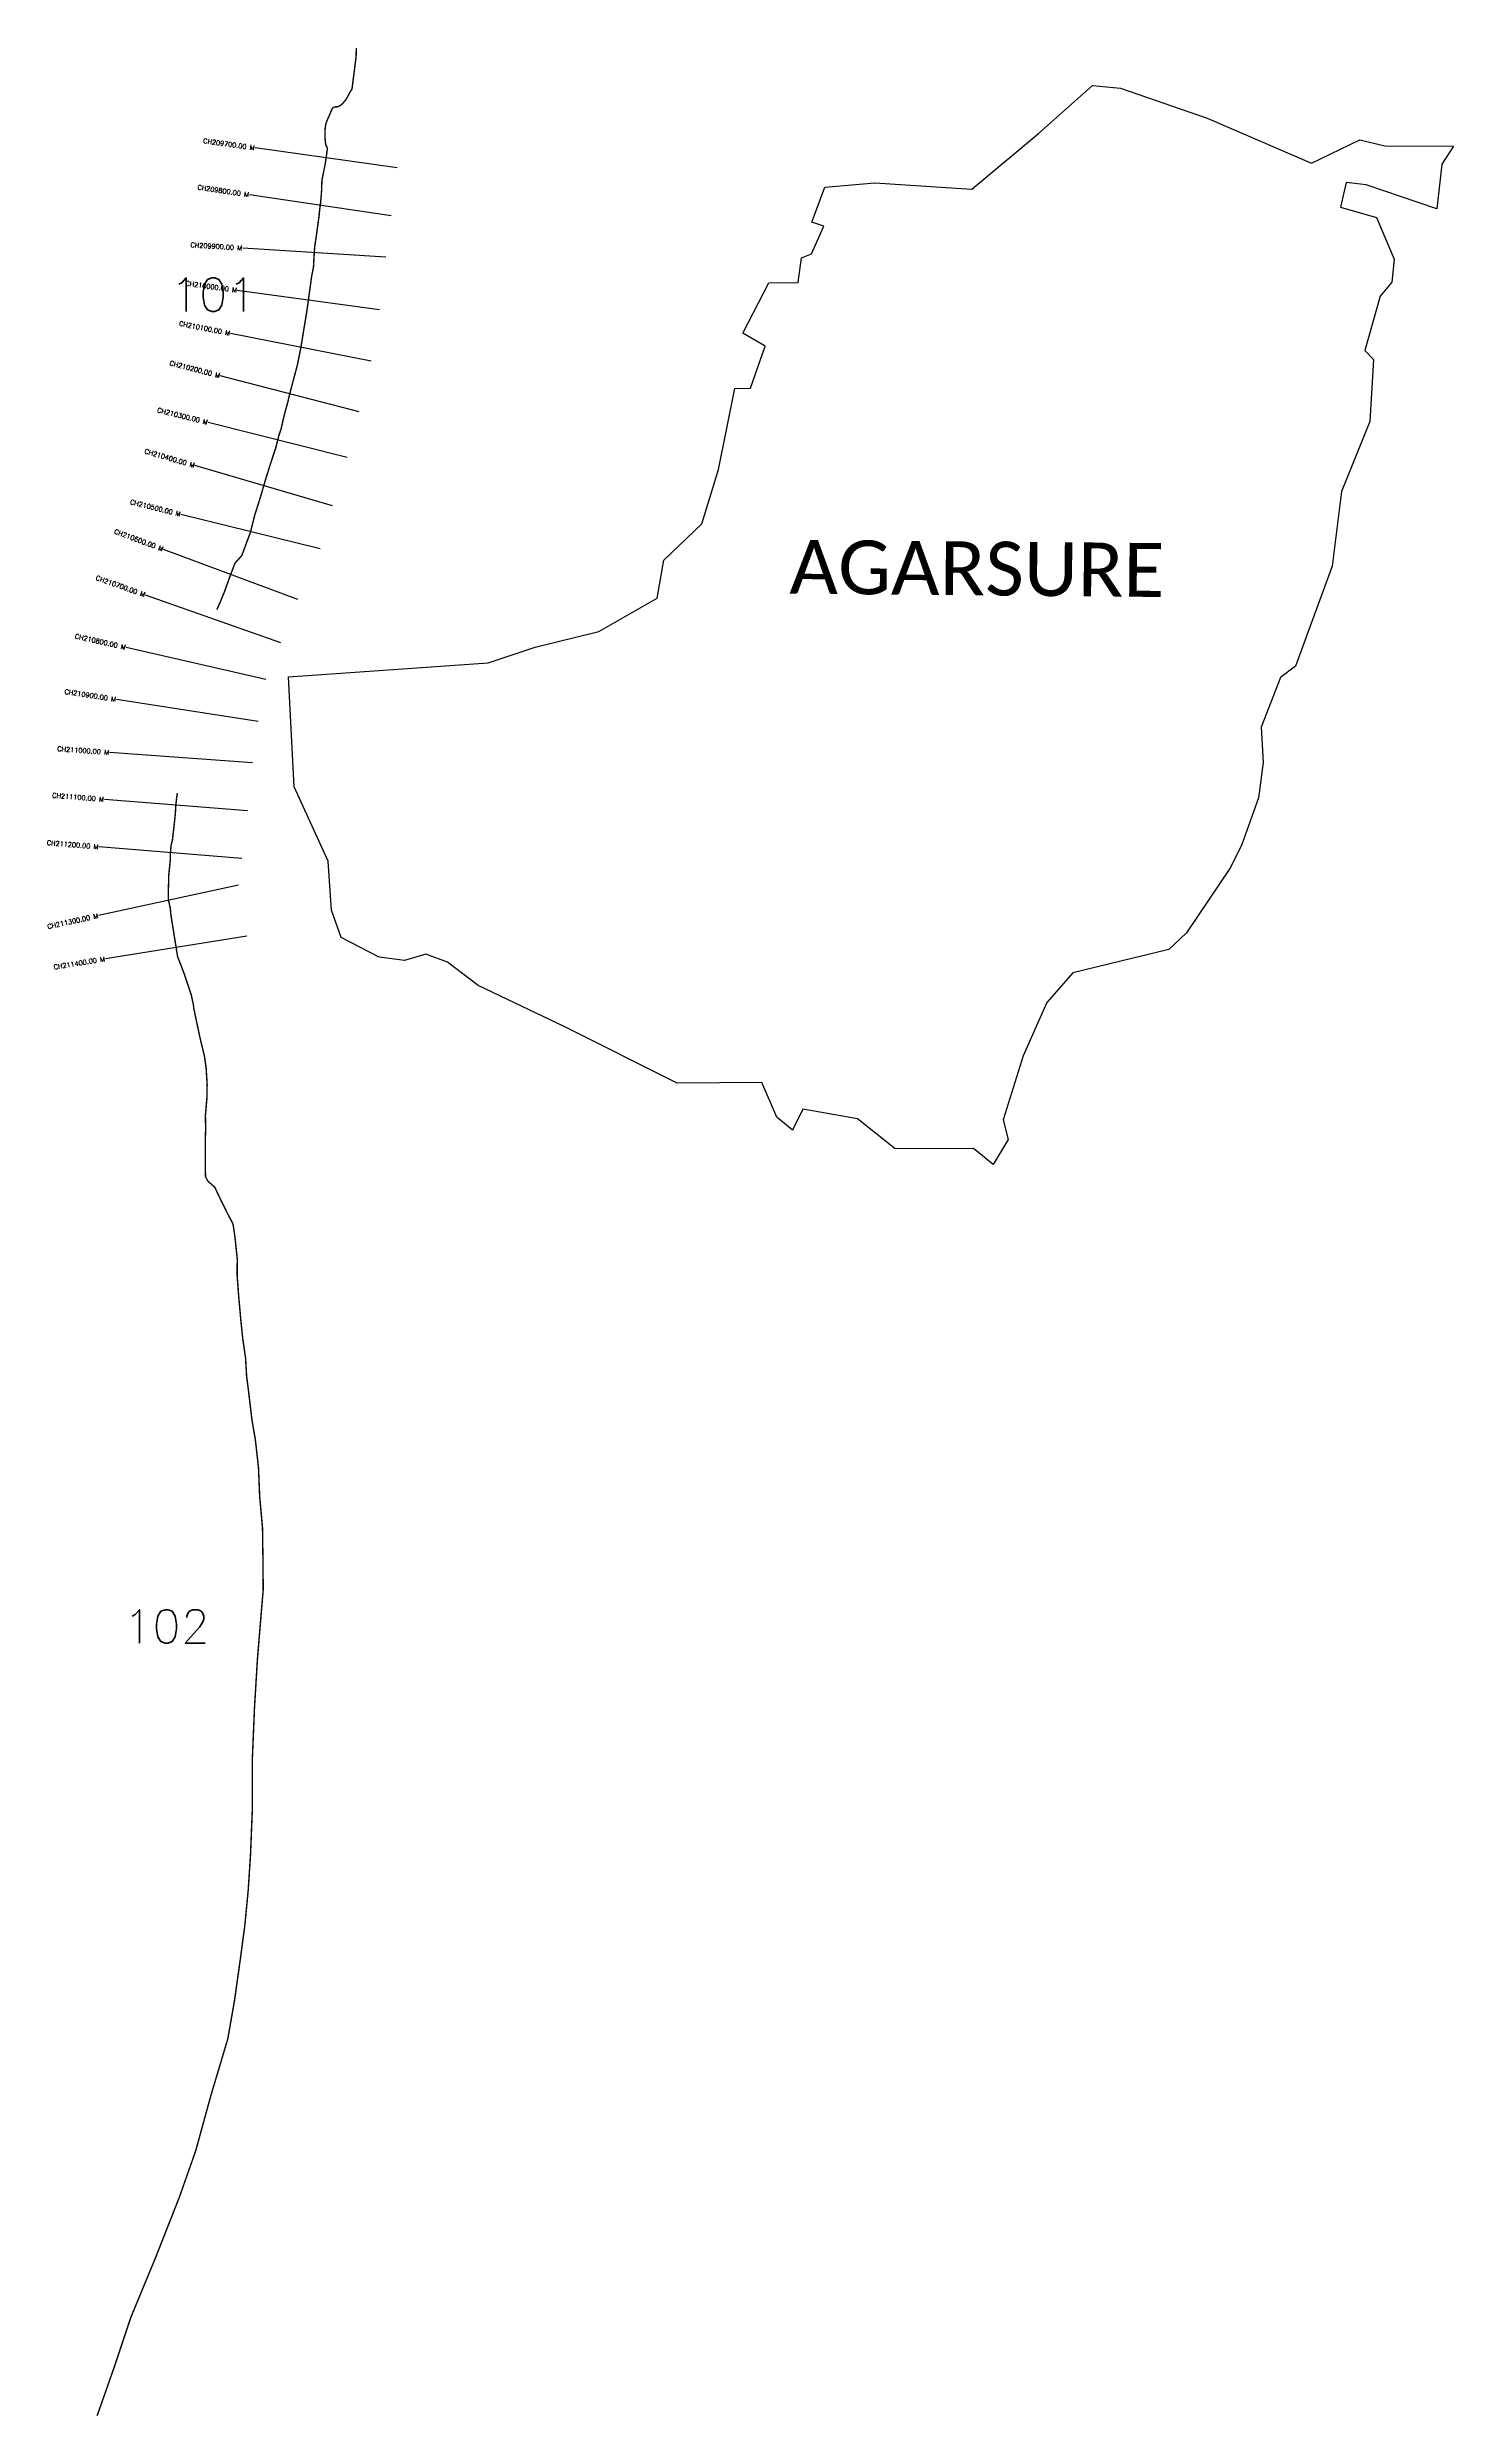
# Model space of a CAD drawing. Header units: metres. Extents: x 274418 to 277359, y 2070366 to 2075321.
import ezdxf
from ezdxf.enums import TextEntityAlignment as Align

# ---------------------------------------------------------------- set-up
doc = ezdxf.new("R2010")
doc.units = ezdxf.units.M
doc.header["$MEASUREMENT"] = 0
for name, color, linetype in [('CS', 134, 'Continuous'), ('CSMark', 6, 'Continuous'), ('NATURALLY PROTECTED', 3, 'Continuous'), ('village', 3, 'Continuous'), ('VILLAGE NAME', 250, 'Continuous')]:
    doc.layers.add(name, color=color, linetype=linetype)
doc.styles.get("Standard").update_dxf_attribs({"font": 'simplex.shx'})

msp = doc.modelspace()

# ---------------------------------------------------------------- linework, layer by layer
at = {"color": 6, "flags": 128}
msp.add_lwpolyline([(277358.9, 2075114.5), (277334, 2075077.3)], dxfattribs=at)
at = {"layer": 'CS'}
for p, q in [((275149.3, 2075069.3), (274852.2, 2075111.1)), ((275136.9, 2074969.2), (274840.2, 2075013.1)), ((275125.7, 2074882.5), (274826.3, 2074901.5)), ((275112.3, 2074772.5), (274815, 2074813.2)), ((275095.1, 2074665.1), (274800.8, 2074723.1)), ((275070, 2074559.4), (274779.5, 2074634.4)), ((275045.1, 2074463.6), (274754.1, 2074536.7)), ((275014.3, 2074362.6), (274726.3, 2074446.6)), ((274988.4, 2074272.4), (274697.2, 2074344.6)), ((274941.7, 2074166.3), (274660.7, 2074271.4)), ((274905.7, 2074076), (274622.9, 2074175.9)), ((274874.9, 2073999.4), (274582.4, 2074066)), ((274858.5, 2073911.6), (274562, 2073957.5)), ((274847, 2073824.8), (274547.7, 2073846.5)), ((274836, 2073724.3), (274537, 2073748.4)), ((274824.7, 2073625.1), (274525.7, 2073649.1)), ((274817.7, 2073569.3), (274524.6, 2073505.4)), ((274835.1, 2073462.6), (274539, 2073414.7))]:
    msp.add_line(p, q, dxfattribs=at)
at = {"layer": 'NATURALLY PROTECTED', "const_width": 3, "flags": 128}
for points in [[(275063.9, 2075319.9), (275063.4, 2075301.2), (275054.9, 2075234.3), (275051.5, 2075229.1), (275048.4, 2075223.4), (275044.6, 2075216.4), (275040.4, 2075209.8), (275033.8, 2075202.3), (275026.7, 2075197.5), (275018.4, 2075196.7), (275015.1, 2075195.1), (275012.9, 2075191.9), (275011, 2075187.4), (275007.4, 2075178.8), (275004.2, 2075171.9), (275000.9, 2075163.8), (274999.7, 2075158.6), (274998.7, 2075151.4), (274998.4, 2075143.4), (274998.2, 2075134), (274999.9, 2075117.5), (275003.6, 2075110.7), (274999.2, 2075079.3), (274996.1, 2075063.8), (274992, 2075043.4), (274991.2, 2075021.1), (274990.3, 2075008.6), (274988.7, 2074992.1), (274987.3, 2074982.4), (274985.9, 2074968.3), (274983.1, 2074947.6), (274979.8, 2074923.7), (274976.8, 2074904.5), (274975.7, 2074886.9), (274974.3, 2074861.6), (274970.5, 2074842.9), (274961, 2074773.3), (274948.2, 2074695.2), (274940.5, 2074656.4), (274929.1, 2074613.7), (274923.8, 2074593.2), (274920.5, 2074578.9), (274916.9, 2074566), (274912.1, 2074547.9), (274908.9, 2074533.5), (274906.4, 2074522.6), (274901.8, 2074509.1), (274895.3, 2074483.2), (274884.1, 2074449.4), (274875, 2074420.6), (274862.6, 2074378.1), (274851.2, 2074342.2), (274842.6, 2074307.5), (274824.5, 2074258.7), (274810, 2074242.2), (274798.1, 2074210.5), (274788.1, 2074182.7), (274779.8, 2074162.3), (274773.5, 2074148.3), (274772.1, 2074145.1)], [(274689.5, 2073761.5), (274688.2, 2073752.1), (274686.8, 2073740), (274685.9, 2073728.1), (274685.5, 2073719.8), (274683.6, 2073701.2), (274682.2, 2073688.8), (274679.4, 2073663.9), (274676.4, 2073652.2), (274675.1, 2073635.5), (274674.7, 2073620.3), (274671.7, 2073590.5), (274670.8, 2073558), (274670.8, 2073539.2), (274674.8, 2073520.7), (274676, 2073507.9), (274677.5, 2073498.1), (274677.5, 2073498.1), (274690.2, 2073419), (274696.4, 2073403.4), (274704.2, 2073383), (274711.7, 2073360.3), (274718.6, 2073339.8), (274723.3, 2073318.2), (274723.7, 2073312.6), (274736.5, 2073251.8), (274746.3, 2073211), (274749.8, 2073186.9), (274751.9, 2073151.7), (274751.5, 2073124.5), (274748.3, 2073087.7), (274748.8, 2073059.1), (274748.3, 2073043.5), (274748.3, 2073004.9), (274748.2, 2072975.6), (274748.2, 2072975.6), (274748.5, 2072959.5), (274753.5, 2072949.7), (274767.8, 2072937.3), (274781.3, 2072909), (274795.3, 2072880.6), (274806.1, 2072860.3), (274810.2, 2072831.8), (274814.9, 2072787.2), (274814.6, 2072753.4), (274818, 2072707.9), (274822.6, 2072656.5), (274826.4, 2072620.3), (274832.3, 2072579.8), (274834.4, 2072542.8), (274838.6, 2072509.4), (274845.5, 2072451.7), (274852.9, 2072407.7), (274859.3, 2072350.3), (274861.8, 2072289.7), (274867.7, 2072225.1), (274868.5, 2072167.6), (274869.2, 2072095.6), (274863.1, 2072022.9), (274857, 2071948.5), (274851, 2071849.7), (274846.5, 2071742.4), (274846.4, 2071635.3), (274842.6, 2071540.3), (274837.8, 2071467), (274830.9, 2071394.3), (274821, 2071320.1), (274809.1, 2071235.6), (274795, 2071155.2), (274759.9, 2071037.8), (274728, 2070921.7), (274694.2, 2070825.6), (274643.7, 2070697.3), (274592.2, 2070572.9), (274558.1, 2070470.6), (274522.6, 2070369.6), (274521.6, 2070367.1)]]:
    msp.add_lwpolyline(points, dxfattribs=at)
at = {"layer": 'village', "color": 6}
msp.add_polyline3d([(277334, 2075077.3, 0), (277323.6, 2074983.9, 0), (277175.9, 2075033.6, 0), (277134.3, 2075038.5, 0), (277122.5, 2074987.1, 0), (277197.6, 2074965.4, 0), (277234.4, 2074878.5, 0), (277230, 2074830, 0), (277205.3, 2074800.8, 0), (277173, 2074687.6, 0), (277191.4, 2074668.5, 0), (277184, 2074538.8, 0), (277124.3, 2074392.2, 0), (277105.1, 2074236.2, 0), (277028.3, 2074027.3, 0), (276997.1, 2074003.2, 0), (276956.7, 2073899.8, 0), (276960.9, 2073825.4, 0), (276951.2, 2073751.8, 0), (276916.1, 2073653.7, 0), (276892.3, 2073605.6, 0), (276800.3, 2073469.2, 0), (276763, 2073434.3, 0), (276562.7, 2073385.6, 0), (276508, 2073323.6, 0), (276459, 2073211.8, 0), (276416.8, 2073077.9, 0), (276427.5, 2073037.2, 0), (276396.2, 2072984.5, 0), (276354.5, 2073018.1, 0), (276190.8, 2073017.6, 0), (276112.4, 2073080.1, 0), (275997.7, 2073100.1, 0), (275976.3, 2073056.2, 0), (275943.3, 2073083.8, 0), (275912.1, 2073155.9, 0), (275735.3, 2073154.6, 0), (275500.2, 2073272.6, 0), (275318.6, 2073359.2, 0), (275254.3, 2073408, 0), (275209.3, 2073424.9, 0), (275164.7, 2073411.1, 0), (275111.4, 2073418.6, 0), (275032.1, 2073459.5, 0), (275011.8, 2073516.5, 0), (275004.9, 2073619.5, 0), (274934, 2073774.4, 0), (274921.9, 2074005.1, 0), (275339.8, 2074033.9, 0), (275438.2, 2074066.9, 0), (275570.9, 2074099.4, 0), (275693.4, 2074169.1, 0), (275706.8, 2074248.8, 0), (275786.3, 2074325.1, 0), (275821.5, 2074438.3, 0), (275855.3, 2074608.2, 0), (275888.1, 2074608.7, 0), (275918.9, 2074696.5, 0), (275872.4, 2074723.6, 0), (275926.5, 2074829.1, 0), (275988.4, 2074829.5, 0), (275994.9, 2074881.5, 0), (276016.2, 2074889.6, 0), (276041.5, 2074947.4, 0), (276016.8, 2074955.7, 0), (276043.7, 2075028.8, 0), (276148.4, 2075037.9, 0), (276351.2, 2075025.1, 0), (276490.8, 2075141.5, 0), (276603.8, 2075242, 0), (276661.9, 2075236.2, 0), (276843.4, 2075173.4, 0), (277061.8, 2075079.3, 0), (277162.8, 2075128, 0), (277215.1, 2075115.3, 0), (277358.9, 2075114.5, 0)], dxfattribs=at)
msp.add_polyline3d([(277334, 2075077.3, 0), (277323.6, 2074983.9, 0), (277175.9, 2075033.6, 0), (277134.3, 2075038.5, 0), (277122.5, 2074987.1, 0), (277197.6, 2074965.4, 0), (277234.4, 2074878.5, 0), (277230, 2074830, 0), (277205.3, 2074800.8, 0), (277173, 2074687.6, 0), (277191.4, 2074668.5, 0), (277184, 2074538.8, 0), (277124.3, 2074392.2, 0), (277105.1, 2074236.2, 0), (277028.3, 2074027.3, 0), (276997.1, 2074003.2, 0), (276956.7, 2073899.8, 0), (276960.9, 2073825.4, 0), (276951.2, 2073751.8, 0), (276916.1, 2073653.7, 0), (276892.3, 2073605.6, 0), (276800.3, 2073469.2, 0), (276763, 2073434.3, 0), (276562.7, 2073385.6, 0), (276508, 2073323.6, 0), (276459, 2073211.8, 0), (276416.8, 2073077.9, 0), (276427.5, 2073037.2, 0), (276396.2, 2072984.5, 0), (276354.5, 2073018.1, 0), (276190.8, 2073017.6, 0), (276112.4, 2073080.1, 0), (275997.7, 2073100.1, 0), (275976.3, 2073056.2, 0), (275943.3, 2073083.8, 0), (275912.1, 2073155.9, 0), (275735.3, 2073154.6, 0), (275500.2, 2073272.6, 0), (275318.6, 2073359.2, 0), (275254.3, 2073408, 0), (275209.3, 2073424.9, 0), (275164.7, 2073411.1, 0), (275111.4, 2073418.6, 0), (275032.1, 2073459.5, 0), (275011.8, 2073516.5, 0), (275004.9, 2073619.5, 0), (274934, 2073774.4, 0), (274921.9, 2074005.1, 0), (275339.8, 2074033.9, 0), (275438.2, 2074066.9, 0), (275570.9, 2074099.4, 0), (275693.4, 2074169.1, 0), (275706.8, 2074248.8, 0), (275786.3, 2074325.1, 0), (275821.5, 2074438.3, 0), (275855.3, 2074608.2, 0), (275888.1, 2074608.7, 0), (275918.9, 2074696.5, 0), (275872.4, 2074723.6, 0), (275926.5, 2074829.1, 0), (275988.4, 2074829.5, 0), (275994.9, 2074881.5, 0), (276016.2, 2074889.6, 0), (276041.5, 2074947.4, 0), (276016.8, 2074955.7, 0), (276043.7, 2075028.8, 0), (276148.4, 2075037.9, 0), (276351.2, 2075025.1, 0), (276490.8, 2075141.5, 0), (276603.8, 2075242, 0), (276661.9, 2075236.2, 0), (276843.4, 2075173.4, 0), (277061.8, 2075079.3, 0), (277162.8, 2075128, 0), (277215.1, 2075115.3, 0), (277358.9, 2075114.5, 0)], dxfattribs=at)

# ---------------------------------------------------------------- texts
at = {"char_height": 70, "attachment_point": 1}
for s, insert in [('101', (274674.7, 2074839.2)), ('102', (274577.1, 2072053.5))]:
    msp.add_mtext_dynamic_manual_height_columns(s, width=95.172, gutter_width=1, heights=[0], dxfattribs=dict(at, insert=insert))
at = {"layer": 'CSMark'}
for s, rotation, p in [('CH209700.00 M', 352.0008, (274851.2, 2075111.2)), ('CH209800.00 M', 351.5864, (274839.2, 2075013.2)), ('CH209900.00 M', 356.3655, (274825.3, 2074901.6)), ('CH210000.00 M', 352.1939, (274814.1, 2074813.4)), ('CH210100.00 M', 348.8424, (274799.8, 2074723.3)), ('CH210200.00 M', 345.5382, (274778.6, 2074634.6)), ('CH210300.00 M', 345.9029, (274753.1, 2074537)), ('CH210400.00 M', 343.7342, (274725.4, 2074446.9)), ('CH210500.00 M', 346.0584, (274696.3, 2074344.9)), ('CH210600.00 M', 339.4847, (274659.8, 2074271.7)), ('CH210700.00 M', 340.5413, (274621.9, 2074176.3)), ('CH210800.00 M', 347.1781, (274581.4, 2074066.2)), ('CH210900.00 M', 351.1979, (274561, 2073957.6)), ('CH211000.00 M', 355.8651, (274546.7, 2073846.6)), ('CH211100.00 M', 355.3944, (274536, 2073748.4)), ('CH211200.00 M', 355.4077, (274524.7, 2073649.2)), ('CH211300.00 M', 12.3068, (274523.7, 2073505.1)), ('CH211400.00 M', 9.1754, (274538, 2073414.6))]:
    msp.add_text(s, height=10, rotation=rotation, dxfattribs=at).set_placement(p, align=Align.MIDDLE_RIGHT)
at = {"layer": 'VILLAGE NAME', "insert": (275970.5, 2074291.5), "char_height": 112.726, "attachment_point": 1, "rotation": 359.482}
msp.add_mtext_dynamic_manual_height_columns('{\\fCalibri|b0|i0|c0|p34;AGARSURE}', width=250.259, gutter_width=563.6, heights=[0], dxfattribs=at)

doc.saveas('drawing.dxf')
